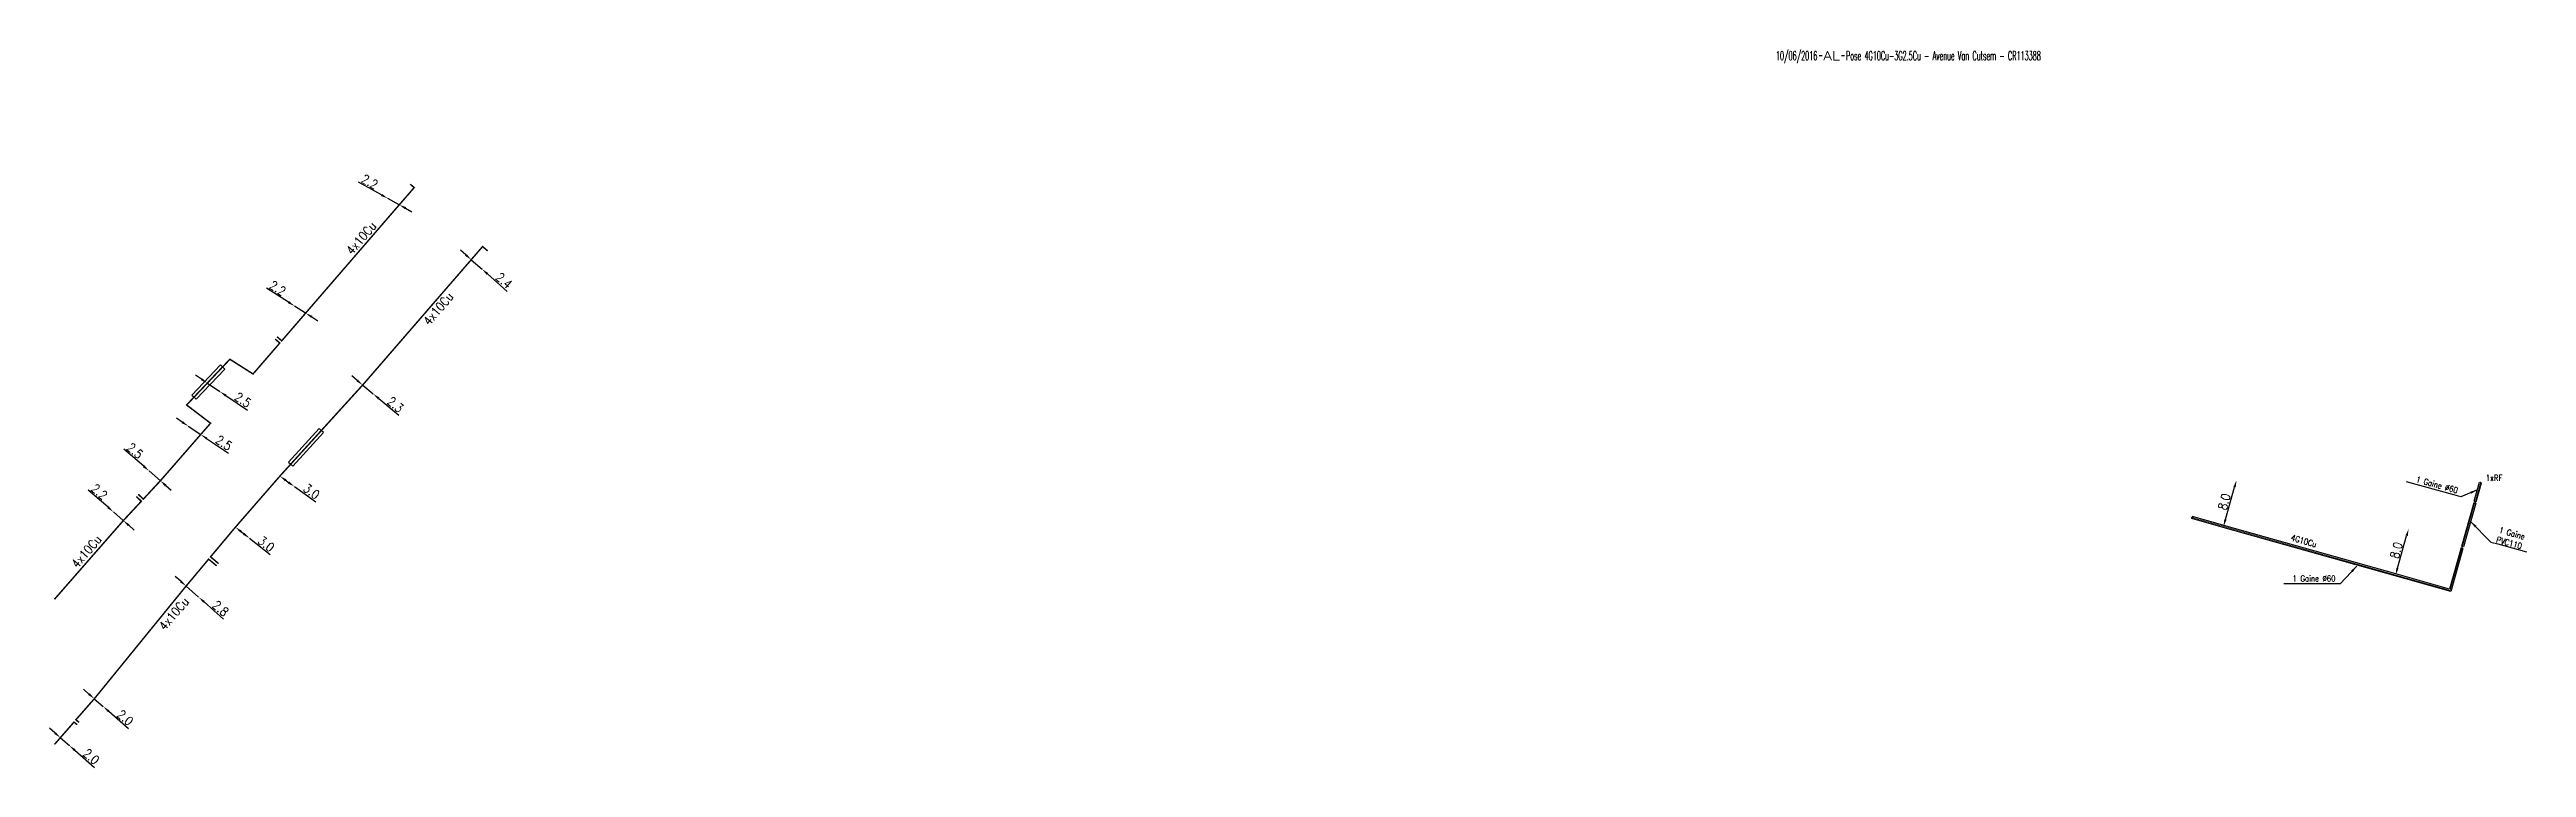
# Model space of a CAD drawing. Header units: millimetres. Extents: x 80999 to 81981, y 144000 to 144990.
# Drawn here: x 80999.2 to 81413.2, y 144870 to 144990 of the extents above; entities that cross this region are included whole.
import ezdxf
from ezdxf.enums import TextEntityAlignment as Align

# ---------------------------------------------------------------- set-up
doc = ezdxf.new("R2010")
doc.units = ezdxf.units.MM
doc.header["$PDMODE"] = 34
doc.linetypes.add('E_ST_Cu', pattern=[2000, 1000, 1000])
doc.layers.get('0').update_dxf_attribs({"linetype": 'CONTINUOUS'})
doc.layers.get('DEFPOINTS').update_dxf_attribs({"linetype": 'CONTINUOUS'})
for name, color, linetype in [('E_100', 3, 'CONTINUOUS'), ('E_400', 7, 'CONTINUOUS'), ('E_910', 3, 'CONTINUOUS')]:
    doc.layers.add(name, color=color, linetype=linetype)
doc.styles.get("Standard").update_dxf_attribs({"font": 'romans.shx', "width": 0.85})
doc.dimstyles.get("Standard").update_dxf_attribs({"dimtxt": 1.5, "dimasz": 1.2, "dimexe": 0.625, "dimexo": 0.625, "dimgap": 0.25, "dimtad": 1, "dimdec": 1, "dimzin": 0, "dimdsep": 46, "dimtxsty": 'Standard', "dimcen": -0.5, "dimadec": 0, "dimazin": 0, "dimtfac": 1, "dimtdec": 1, "dimtmove": 0, "dimatfit": 3, "dimfxl": 0, "dimtolj": 1, "dimtzin": 0, "dimarcsym": 0})

msp = doc.modelspace()

# ---------------------------------------------------------------- texts
at = {"layer": 'E_100', "linetype": 'Continuous', "width": 0.85}
for p in [(81051.28, 144958.5), (81064.16, 144946.7), (81005.33, 144906.1), (81019.96, 144895.72)]:
    msp.add_text('4x10Cu', height=1.5, rotation=49.3544, dxfattribs=at).set_placement(p, align=Align.MIDDLE)
msp.add_text('4G10Cu', height=1, rotation=344.2323, dxfattribs=at).set_placement((81373.76, 144907.98))
at = {"layer": 'E_100', "linetype": 'Continuous', "insert": (81406.44, 144918.91), "char_height": 1, "attachment_point": 1}
msp.add_mtext_dynamic_manual_height_columns('1xRF', width=1, gutter_width=5, heights=[0], dxfattribs=at)
at = {"layer": 'E_400', "linetype": 'Continuous', "char_height": 1, "rotation": 344.5499}
for s, insert, attachment_point in [('\\A1;1 Gaine %%C60', (81401.87, 144916.78), 3), ('\\A1;1 Gaine \\PPVC110', (81408.82, 144910.22), 1)]:
    msp.add_mtext(s, dxfattribs=dict(at, insert=insert, attachment_point=attachment_point))
at = {"layer": 'E_400', "linetype": 'Continuous', "insert": (81381.31, 144902.1), "char_height": 1, "attachment_point": 3}
msp.add_mtext('\\A1;1 Gaine %%C60', dxfattribs=at)

# ---------------------------------------------------------------- blocks, each defined once
blk = doc.blocks.new('*D73')
at = {"layer": 'DEFPOINTS', "color": 0, "linetype": 'Continuous', "transparency": 16777216}
for p in [(81009.85, 144912.72), (81009.85, 144912.72), (81011.51, 144911.28)]:
    blk.add_point(p, dxfattribs=at)
at = {"layer": 'E_100', "color": 0, "linetype": 'Continuous', "lineweight": -2, "transparency": 16777216}
for p, q in [((81008.95, 144913.51), (81005.65, 144916.38)), ((81011.51, 144911.28), (81009.85, 144912.72)), ((81012.42, 144910.49), (81013.32, 144909.7))]:
    blk.add_line(p, q, dxfattribs=at)
at = {"layer": 'E_100', "color": 0, "linetype": 'Continuous', "transparency": 16777216}
for points in [[(81009.08, 144913.66), (81008.82, 144913.36), (81009.85, 144912.72)], [(81012.55, 144910.64), (81012.29, 144910.34), (81011.51, 144911.28)]]:
    blk.add_solid(points, dxfattribs=at)
at = {"layer": 'E_100', "color": 0, "linetype": 'Continuous', "transparency": 16777216, "insert": (81007.5, 144916.09), "char_height": 1.5, "attachment_point": 5, "rotation": 319.0014}
blk.add_mtext('\\A1;2.2', dxfattribs=at)
blk = doc.blocks.new('*D74')
at = {"layer": 'DEFPOINTS', "color": 0, "linetype": 'Continuous', "transparency": 16777216}
for p in [(81015.82, 144919.57), (81015.82, 144919.57), (81017.7, 144917.93)]:
    blk.add_point(p, dxfattribs=at)
at = {"layer": 'E_100', "color": 0, "linetype": 'Continuous', "lineweight": -2, "transparency": 16777216}
for p, q in [((81014.91, 144920.36), (81011.61, 144923.22)), ((81017.7, 144917.93), (81015.82, 144919.57)), ((81018.6, 144917.14), (81019.51, 144916.36))]:
    blk.add_line(p, q, dxfattribs=at)
at = {"layer": 'E_100', "color": 0, "linetype": 'Continuous', "transparency": 16777216}
for points in [[(81015.04, 144920.51), (81014.78, 144920.21), (81015.82, 144919.57)], [(81018.74, 144917.3), (81018.47, 144916.99), (81017.7, 144917.93)]]:
    blk.add_solid(points, dxfattribs=at)
at = {"layer": 'E_100', "color": 0, "linetype": 'Continuous', "transparency": 16777216, "insert": (81013.46, 144922.94), "char_height": 1.5, "attachment_point": 5, "rotation": 319.0014}
blk.add_mtext('\\A1;2.5', dxfattribs=at)
blk = doc.blocks.new('*D75')
at = {"layer": 'DEFPOINTS', "color": 0, "linetype": 'Continuous', "transparency": 16777216}
for p in [(81040.14, 144947.14), (81040.14, 144947.14), (81041.99, 144945.96)]:
    blk.add_point(p, dxfattribs=at)
at = {"layer": 'E_100', "color": 0, "linetype": 'Continuous', "lineweight": -2, "transparency": 16777216}
for p, q in [((81039.12, 144947.78), (81035.44, 144950.13)), ((81041.99, 144945.96), (81040.14, 144947.14)), ((81043.01, 144945.32), (81044.02, 144944.67))]:
    blk.add_line(p, q, dxfattribs=at)
at = {"layer": 'E_100', "color": 0, "linetype": 'Continuous', "transparency": 16777216}
for points in [[(81039.23, 144947.95), (81039.02, 144947.61), (81040.14, 144947.14)], [(81043.11, 144945.49), (81042.9, 144945.15), (81041.99, 144945.96)]]:
    blk.add_solid(points, dxfattribs=at)
at = {"layer": 'E_100', "color": 0, "linetype": 'Continuous', "transparency": 16777216, "insert": (81037.31, 144950.12), "char_height": 1.5, "attachment_point": 5, "rotation": 327.564}
blk.add_mtext('\\A1;2.2', dxfattribs=at)
blk = doc.blocks.new('*D76')
at = {"layer": 'DEFPOINTS', "color": 0, "linetype": 'Continuous', "transparency": 16777216}
for p in [(81055.72, 144965.12), (81055.72, 144965.12), (81057.64, 144964.06)]:
    blk.add_point(p, dxfattribs=at)
at = {"layer": 'E_100', "color": 0, "linetype": 'Continuous', "lineweight": -2, "transparency": 16777216}
for p, q in [((81054.67, 144965.7), (81050.84, 144967.81)), ((81057.64, 144964.06), (81055.72, 144965.12)), ((81058.69, 144963.48), (81059.75, 144962.9))]:
    blk.add_line(p, q, dxfattribs=at)
at = {"layer": 'E_100', "color": 0, "linetype": 'Continuous', "transparency": 16777216}
for points in [[(81054.76, 144965.88), (81054.57, 144965.53), (81055.72, 144965.12)], [(81058.79, 144963.66), (81058.6, 144963.31), (81057.64, 144964.06)]]:
    blk.add_solid(points, dxfattribs=at)
at = {"layer": 'E_100', "color": 0, "linetype": 'Continuous', "transparency": 16777216, "insert": (81052.71, 144967.92), "char_height": 1.5, "attachment_point": 5, "rotation": 331.1407}
blk.add_mtext('\\A1;2.2', dxfattribs=at)
blk = doc.blocks.new('*D77')
at = {"layer": 'DEFPOINTS', "color": 0, "linetype": 'Continuous', "transparency": 16777216}
for p in [(81022.37, 144927.06), (81024.44, 144925.66), (81024.44, 144925.66)]:
    blk.add_point(p, dxfattribs=at)
at = {"layer": 'E_100', "color": 0, "linetype": 'Continuous', "lineweight": -2, "transparency": 16777216}
for p, q in [((81021.37, 144927.73), (81020.38, 144928.39)), ((81022.37, 144927.06), (81024.44, 144925.66)), ((81025.44, 144924.99), (81029.07, 144922.56))]:
    blk.add_line(p, q, dxfattribs=at)
at = {"layer": 'E_100', "color": 0, "linetype": 'Continuous', "transparency": 16777216}
for points in [[(81021.48, 144927.89), (81021.26, 144927.56), (81022.37, 144927.06)], [(81025.55, 144925.16), (81025.33, 144924.83), (81024.44, 144925.66)]]:
    blk.add_solid(points, dxfattribs=at)
at = {"layer": 'E_100', "color": 0, "linetype": 'Continuous', "transparency": 16777216, "insert": (81028.31, 144924.27), "char_height": 1.5, "attachment_point": 5, "rotation": 326.1197}
blk.add_mtext('\\A1;2.5', dxfattribs=at)
blk = doc.blocks.new('*D78')
at = {"layer": 'DEFPOINTS', "color": 0, "linetype": 'Continuous', "transparency": 16777216}
for p in [(81025.57, 144934.24), (81027.64, 144932.84), (81027.64, 144932.84)]:
    blk.add_point(p, dxfattribs=at)
at = {"layer": 'E_100', "color": 0, "linetype": 'Continuous', "lineweight": -2, "transparency": 16777216}
for p, q in [((81024.57, 144934.91), (81023.58, 144935.58)), ((81025.57, 144934.24), (81027.64, 144932.84)), ((81028.63, 144932.17), (81032.26, 144929.73))]:
    blk.add_line(p, q, dxfattribs=at)
at = {"layer": 'E_100', "color": 0, "linetype": 'Continuous', "transparency": 16777216}
for points in [[(81024.68, 144935.08), (81024.46, 144934.75), (81025.57, 144934.24)], [(81028.75, 144932.34), (81028.52, 144932.01), (81027.64, 144932.84)]]:
    blk.add_solid(points, dxfattribs=at)
at = {"layer": 'E_100', "color": 0, "linetype": 'Continuous', "transparency": 16777216, "insert": (81031.5, 144931.45), "char_height": 1.5, "attachment_point": 5, "rotation": 326.0336}
blk.add_mtext('\\A1;2.5', dxfattribs=at)
blk = doc.blocks.new('*D79')
at = {"layer": 'DEFPOINTS', "color": 0, "linetype": 'Continuous', "transparency": 16777216}
for p in [(81000.98, 144874.99), (81002.49, 144873.68), (81002.49, 144873.68)]:
    blk.add_point(p, dxfattribs=at)
at = {"layer": 'E_100', "color": 0, "linetype": 'Continuous', "lineweight": -2, "transparency": 16777216}
for p, q in [((81000.08, 144875.78), (80999.17, 144876.57)), ((81000.98, 144874.99), (81002.49, 144873.68)), ((81003.4, 144872.89), (81006.69, 144870.02))]:
    blk.add_line(p, q, dxfattribs=at)
at = {"layer": 'E_100', "color": 0, "linetype": 'Continuous', "transparency": 16777216}
for points in [[(81000.21, 144875.93), (80999.95, 144875.63), (81000.98, 144874.99)], [(81003.53, 144873.04), (81003.27, 144872.74), (81002.49, 144873.68)]]:
    blk.add_solid(points, dxfattribs=at)
at = {"layer": 'E_100', "color": 0, "linetype": 'Continuous', "transparency": 16777216, "insert": (81006.15, 144871.82), "char_height": 1.5, "attachment_point": 5, "rotation": 318.9385}
blk.add_mtext('\\A1;2.0', dxfattribs=at)
blk = doc.blocks.new('*D80')
at = {"layer": 'DEFPOINTS', "color": 0, "linetype": 'Continuous', "transparency": 16777216}
for p in [(81006.66, 144881.5), (81008.16, 144880.19), (81008.16, 144880.19)]:
    blk.add_point(p, dxfattribs=at)
at = {"layer": 'E_100', "color": 0, "linetype": 'Continuous', "lineweight": -2, "transparency": 16777216}
for p, q in [((81005.75, 144882.29), (81004.85, 144883.08)), ((81006.66, 144881.5), (81008.16, 144880.19)), ((81009.07, 144879.4), (81012.36, 144876.53))]:
    blk.add_line(p, q, dxfattribs=at)
at = {"layer": 'E_100', "color": 0, "linetype": 'Continuous', "transparency": 16777216}
for points in [[(81005.88, 144882.44), (81005.62, 144882.14), (81006.66, 144881.5)], [(81009.2, 144879.55), (81008.94, 144879.25), (81008.16, 144880.19)]]:
    blk.add_solid(points, dxfattribs=at)
at = {"layer": 'E_100', "color": 0, "linetype": 'Continuous', "transparency": 16777216, "insert": (81011.83, 144878.33), "char_height": 1.5, "attachment_point": 5, "rotation": 318.9385}
blk.add_mtext('\\A1;2.0', dxfattribs=at)
blk = doc.blocks.new('*D81')
at = {"layer": 'DEFPOINTS', "color": 0, "linetype": 'Continuous', "transparency": 16777216}
for p in [(81022, 144900.33), (81024.1, 144898.48), (81024.1, 144898.48)]:
    blk.add_point(p, dxfattribs=at)
at = {"layer": 'E_100', "color": 0, "linetype": 'Continuous', "lineweight": -2, "transparency": 16777216}
for p, q in [((81021.1, 144901.13), (81020.2, 144901.92)), ((81022, 144900.33), (81024.1, 144898.48)), ((81025, 144897.69), (81028.28, 144894.8))]:
    blk.add_line(p, q, dxfattribs=at)
at = {"layer": 'E_100', "color": 0, "linetype": 'Continuous', "transparency": 16777216}
for points in [[(81021.23, 144901.28), (81020.97, 144900.98), (81022, 144900.33)], [(81025.14, 144897.84), (81024.87, 144897.54), (81024.1, 144898.48)]]:
    blk.add_solid(points, dxfattribs=at)
at = {"layer": 'E_100', "color": 0, "linetype": 'Continuous', "transparency": 16777216, "insert": (81027.76, 144896.6), "char_height": 1.5, "attachment_point": 5, "rotation": 318.6452}
blk.add_mtext('\\A1;2.8', dxfattribs=at)
blk = doc.blocks.new('*D82')
at = {"layer": 'DEFPOINTS', "color": 0, "linetype": 'Continuous', "transparency": 16777216}
for p in [(81030.25, 144910.18), (81032.6, 144908.32), (81032.6, 144908.32)]:
    blk.add_point(p, dxfattribs=at)
at = {"layer": 'E_100', "color": 0, "linetype": 'Continuous', "lineweight": -2, "transparency": 16777216}
for p, q in [((81031.19, 144909.43), (81031.66, 144909.06)), ((81032.6, 144908.32), (81036.03, 144905.6))]:
    blk.add_line(p, q, dxfattribs=at)
at = {"layer": 'E_100', "color": 0, "linetype": 'Continuous', "transparency": 16777216}
for points in [[(81031.31, 144909.59), (81031.06, 144909.28), (81030.25, 144910.18)], [(81031.78, 144909.22), (81031.53, 144908.9), (81032.6, 144908.32)]]:
    blk.add_solid(points, dxfattribs=at)
at = {"layer": 'E_100', "color": 0, "linetype": 'Continuous', "transparency": 16777216, "insert": (81035.4, 144907.37), "char_height": 1.5, "attachment_point": 5, "rotation": 321.6623}
blk.add_mtext('\\A1;3.0', dxfattribs=at)
blk = doc.blocks.new('*D83')
at = {"layer": 'DEFPOINTS', "color": 0, "linetype": 'Continuous', "transparency": 16777216}
for p in [(81037.68, 144918.71), (81040.11, 144916.96), (81040.11, 144916.96)]:
    blk.add_point(p, dxfattribs=at)
at = {"layer": 'E_100', "color": 0, "linetype": 'Continuous', "lineweight": -2, "transparency": 16777216}
for p, q in [((81038.65, 144918.01), (81039.14, 144917.66)), ((81040.11, 144916.96), (81043.67, 144914.41))]:
    blk.add_line(p, q, dxfattribs=at)
at = {"layer": 'E_100', "color": 0, "linetype": 'Continuous', "transparency": 16777216}
for points in [[(81038.77, 144918.17), (81038.53, 144917.84), (81037.68, 144918.71)], [(81039.26, 144917.82), (81039.02, 144917.49), (81040.11, 144916.96)]]:
    blk.add_solid(points, dxfattribs=at)
at = {"layer": 'E_100', "color": 0, "linetype": 'Continuous', "transparency": 16777216, "insert": (81042.96, 144916.15), "char_height": 1.5, "attachment_point": 5, "rotation": 324.3782}
blk.add_mtext('\\A1;3.0', dxfattribs=at)
blk = doc.blocks.new('*D84')
at = {"layer": 'DEFPOINTS', "color": 0, "linetype": 'Continuous', "transparency": 16777216}
for p in [(81051.52, 144933.93), (81053.29, 144932.45), (81053.29, 144932.45)]:
    blk.add_point(p, dxfattribs=at)
at = {"layer": 'E_100', "color": 0, "linetype": 'Continuous', "lineweight": -2, "transparency": 16777216}
for p, q in [((81050.6, 144934.7), (81049.68, 144935.47)), ((81051.52, 144933.93), (81053.29, 144932.45)), ((81054.21, 144931.68), (81057.56, 144928.88))]:
    blk.add_line(p, q, dxfattribs=at)
at = {"layer": 'E_100', "color": 0, "linetype": 'Continuous', "transparency": 16777216}
for points in [[(81050.73, 144934.85), (81050.47, 144934.54), (81051.52, 144933.93)], [(81054.34, 144931.84), (81054.08, 144931.53), (81053.29, 144932.45)]]:
    blk.add_solid(points, dxfattribs=at)
at = {"layer": 'E_100', "color": 0, "linetype": 'Continuous', "transparency": 16777216, "insert": (81056.99, 144930.66), "char_height": 1.5, "attachment_point": 5, "rotation": 320.0975}
blk.add_mtext('\\A1;2.3', dxfattribs=at)
blk = doc.blocks.new('*D85')
at = {"layer": 'DEFPOINTS', "color": 0, "linetype": 'Continuous', "transparency": 16777216}
for p in [(81069.67, 144954.88), (81071.47, 144953.3), (81071.47, 144953.3)]:
    blk.add_point(p, dxfattribs=at)
at = {"layer": 'E_100', "color": 0, "linetype": 'Continuous', "lineweight": -2, "transparency": 16777216}
for p, q in [((81068.77, 144955.68), (81067.87, 144956.47)), ((81069.67, 144954.88), (81071.47, 144953.3)), ((81072.37, 144952.51), (81075.7, 144949.58))]:
    blk.add_line(p, q, dxfattribs=at)
at = {"layer": 'E_100', "color": 0, "linetype": 'Continuous', "transparency": 16777216}
for points in [[(81068.9, 144955.83), (81068.63, 144955.53), (81069.67, 144954.88)], [(81072.5, 144952.66), (81072.24, 144952.36), (81071.47, 144953.3)]]:
    blk.add_solid(points, dxfattribs=at)
at = {"layer": 'E_100', "color": 0, "linetype": 'Continuous', "transparency": 16777216, "insert": (81075.14, 144951.39), "char_height": 1.5, "attachment_point": 5, "rotation": 318.6376}
blk.add_mtext('\\A1;2.4', dxfattribs=at)
blk = doc.blocks.new('*D153')
at = {"layer": 'DEFPOINTS', "color": 0, "linetype": 'Continuous', "transparency": 16777216}
for p in [(81393.53, 144909.89), (81393.53, 144909.89), (81391.35, 144902.19)]:
    blk.add_point(p, dxfattribs=at)
at = {"layer": 'E_100', "color": 0, "linetype": 'Continuous', "lineweight": -2, "transparency": 16777216}
blk.add_line((81391.68, 144903.34), (81393.2, 144908.73), dxfattribs=at)
at = {"layer": 'E_100', "color": 0, "linetype": 'Continuous', "transparency": 16777216}
for points in [[(81393.01, 144908.79), (81393.39, 144908.68), (81393.53, 144909.89)], [(81391.49, 144903.4), (81391.87, 144903.29), (81391.35, 144902.19)]]:
    blk.add_solid(points, dxfattribs=at)
at = {"layer": 'E_100', "color": 0, "linetype": 'Continuous', "transparency": 16777216, "insert": (81391.48, 144906.31), "char_height": 1.5, "attachment_point": 5, "rotation": 74.2323}
blk.add_mtext('\\A1;8.0', dxfattribs=at)
blk = doc.blocks.new('*D154')
at = {"layer": 'DEFPOINTS', "color": 0, "linetype": 'Continuous', "transparency": 16777216}
for p in [(81364.76, 144918.01), (81364.76, 144918.01), (81362.59, 144910.31)]:
    blk.add_point(p, dxfattribs=at)
at = {"layer": 'E_100', "color": 0, "linetype": 'Continuous', "lineweight": -2, "transparency": 16777216}
blk.add_line((81362.91, 144911.47), (81364.43, 144916.86), dxfattribs=at)
at = {"layer": 'E_100', "color": 0, "linetype": 'Continuous', "transparency": 16777216}
for points in [[(81364.24, 144916.91), (81364.63, 144916.8), (81364.76, 144918.01)], [(81362.72, 144911.52), (81363.1, 144911.41), (81362.59, 144910.31)]]:
    blk.add_solid(points, dxfattribs=at)
at = {"layer": 'E_100', "color": 0, "linetype": 'Continuous', "transparency": 16777216, "insert": (81362.71, 144914.43), "char_height": 1.5, "attachment_point": 5, "rotation": 74.2323}
blk.add_mtext('\\A1;8.0', dxfattribs=at)
blk = doc.blocks.new('GIS_MODF')
at = {"color": 0, "linetype": 'Continuous', "flags": 128}
for points in [[(-2.18, -0.01), (-1.68, -0.01)], [(1.52, -0.01), (2.02, -0.01)]]:
    blk.add_lwpolyline(points, dxfattribs=at)
at = {"color": 0, "linetype": 'Continuous', "width": 0.5}
blk.add_attdef('DATE', text='', height=1.5, dxfattribs=at).set_placement((-2.5, -0.8), align=Align.RIGHT)
at = {"color": 0, "linetype": 'Continuous', "width": 1.771291}
blk.add_attdef('USER', text='', height=1.5, dxfattribs=at).set_placement((-1.51, -0.8), (1.28, -0.8), align=Align.FIT)
at = {"color": 0, "linetype": 'Continuous', "width": 0.5}
blk.add_attdef('DESC', (2.29, -0.8), '', height=1.5, dxfattribs=at)

# ---------------------------------------------------------------- dimensions: what is measured, and where the dimension line sits
at = {"layer": 'E_100', "linetype": 'Continuous'}
for base, p1, p2, angle, picture, middle in [((81055.72, 144965.12), (81057.64, 144964.06), (81055.72, 144965.12), 331.1407, '*D76', (81052.23, 144967.04)), ((81071.47, 144953.3), (81069.67, 144954.88), (81071.47, 144953.3), 138.6376, '*D85', (81074.48, 144950.64)), ((81040.14, 144947.14), (81041.99, 144945.96), (81040.14, 144947.14), 327.564, '*D75', (81036.77, 144949.28)), ((81027.64, 144932.84), (81025.57, 144934.24), (81027.64, 144932.84), 146.0336, '*D78', (81030.95, 144930.62)), ((81053.29, 144932.45), (81051.52, 144933.93), (81053.29, 144932.45), 140.0975, '*D84', (81056.34, 144929.9)), ((81015.82, 144919.57), (81017.7, 144917.93), (81015.82, 144919.57), 319.0014, '*D74', (81012.81, 144922.18)), ((81024.44, 144925.66), (81022.37, 144927.06), (81024.44, 144925.66), 146.1197, '*D77', (81027.75, 144923.44)), ((81009.85, 144912.72), (81011.51, 144911.28), (81009.85, 144912.72), 319.0014, '*D73', (81006.84, 144915.34)), ((81040.11, 144916.96), (81037.68, 144918.71), (81040.11, 144916.96), 144.3782, '*D83', (81042.38, 144915.34)), ((81032.6, 144908.32), (81030.25, 144910.18), (81032.6, 144908.32), 141.6623, '*D82', (81034.78, 144906.59)), ((81024.1, 144898.48), (81022, 144900.33), (81024.1, 144898.48), 138.6452, '*D81', (81027.09, 144895.85)), ((81008.16, 144880.19), (81006.66, 144881.5), (81008.16, 144880.19), 138.9385, '*D80', (81011.17, 144877.57)), ((81002.49, 144873.68), (81000.98, 144874.99), (81002.49, 144873.68), 138.9385, '*D79', (81005.5, 144871.06))]:
    dim = msp.add_linear_dim(base=base, p1=p1, p2=p2, angle=angle, dimstyle='Standard', dxfattribs=at)
    dim.commit()
    dim.dimension.update_dxf_attribs({"geometry": picture, "text_midpoint": middle, "dimtype": 160})
for base, p1, p2, picture, middle in [((81364.76, 144918.01), (81362.59, 144910.31), (81364.76, 144918.01), '*D154', (81363.67, 144914.16)), ((81393.53, 144909.89), (81391.35, 144902.19), (81393.53, 144909.89), '*D153', (81392.44, 144906.04))]:
    dim = msp.add_linear_dim(base=base, p1=p1, p2=p2, angle=254.2323, dimstyle='Standard', override={"dimatfit": 0}, dxfattribs=at)
    dim.commit()
    dim.dimension.update_dxf_attribs({"geometry": picture, "text_midpoint": middle, "dimtype": 160})

# ---------------------------------------------------------------- linework, layer by layer
at = {"layer": 'E_100', "linetype": 'E_ST_Cu', "flags": 128}
for points in [[(81037.21, 144942, 0.25, 0.25, 0), (81037.99, 144941.32, 0.25, 0.25, 0), (81041.99, 144945.96, 0.25, 0.25, 0), (81057.64, 144964.06, 0.25, 0.25, 0), (81060.13, 144966.93, 0.25, 0.25, 0), (81059.48, 144967.49, 0, 0, 0)], [(81027.43, 144904.09, 0.25, 0.25, 0), (81026.09, 144905.22, 0.25, 0.25, 0), (81030.25, 144910.18, 0.25, 0.25, 0), (81037.68, 144918.71, 0.25, 0.25, 0), (81051.52, 144933.93, 0.25, 0.25, 0), (81069.67, 144954.88, 0.25, 0.25, 0), (81071.57, 144957.08, 0.25, 0.25, 0), (81072.4, 144956.36, 0, 0, 0)]]:
    msp.add_lwpolyline(points, format="xyseb", dxfattribs=at)
for points, const_width in [([(81014, 144915.67), (81014.86, 144914.87), (81017.7, 144917.93), (81017.7, 144917.93), (81017.7, 144917.93), (81024.44, 144925.66), (81026.09, 144927.55), (81022.09, 144930.6), (81023.33, 144931.91), (81029.32, 144938.24), (81033.19, 144935.78), (81033.87, 144936.56), (81037.66, 144940.95), (81036.88, 144941.62)], 0.25), ([(81405.6, 144917.78), (81400.47, 144899.62), (81391.35, 144902.19), (81362.59, 144910.31), (81357.11, 144911.86)], 0.1), ([(81000, 144898.13), (81011.51, 144911.28), (81014.52, 144914.51), (81013.68, 144915.29)], 0.25), ([(81004.11, 144877.55), (81003.58, 144877.99), (81006.66, 144881.5), (81022, 144900.33), (81025.77, 144904.83), (81027.1, 144903.72)], 0.25), ([(81000, 144873.86), (81000.98, 144874.99), (81003.26, 144877.6), (81003.78, 144877.17)], 0.25)]:
    msp.add_lwpolyline(points, dxfattribs=dict(at, const_width=const_width))
at = {"layer": 'E_400', "color": 7}
for p, q in [((81022.97, 144932.26), (81027.74, 144937.3)), ((81027.74, 144937.3), (81028.1, 144936.95)), ((81028.47, 144936.61), (81028.1, 144936.95)), ((81023.69, 144931.57), (81028.47, 144936.61)), ((81022.97, 144932.26), (81023.33, 144931.91)), ((81023.69, 144931.57), (81023.33, 144931.91)), ((81039.12, 144921.04), (81044.23, 144926.65)), ((81039.86, 144920.36), (81044.97, 144925.98)), ((81044.23, 144926.65), (81044.6, 144926.32)), ((81044.97, 144925.98), (81044.6, 144926.32)), ((81039.12, 144921.04), (81039.49, 144920.7)), ((81039.86, 144920.36), (81039.49, 144920.7))]:
    msp.add_line(p, q, dxfattribs=at)
at = {"layer": 'E_400', "color": 7, "linetype": 'CONTINUOUS'}
for p, q in [((81404.49, 144914.5), (81405.4, 144917.7)), ((81404.83, 144914.41), (81405.73, 144917.61)), ((81405.4, 144917.7), (81405.56, 144917.66)), ((81405.73, 144917.61), (81405.56, 144917.66)), ((81404.42, 144914.27), (81402.36, 144906.97)), ((81404.76, 144914.18), (81402.7, 144906.87)), ((81404.42, 144914.27), (81404.59, 144914.22)), ((81404.49, 144914.5), (81404.66, 144914.46)), ((81404.76, 144914.18), (81404.59, 144914.22)), ((81404.83, 144914.41), (81404.66, 144914.46)), ((81357.31, 144911.62), (81357.36, 144911.79)), ((81362.54, 144910.14), (81357.31, 144911.62)), ((81357.4, 144911.96), (81357.36, 144911.79)), ((81362.63, 144910.48), (81357.4, 144911.96)), ((81391.31, 144902.02), (81362.54, 144910.14)), ((81391.4, 144902.36), (81362.63, 144910.48)), ((81402.29, 144906.7), (81400.35, 144899.83)), ((81402.62, 144906.61), (81400.59, 144899.4)), ((81402.29, 144906.7), (81402.45, 144906.66)), ((81402.36, 144906.97), (81402.53, 144906.92)), ((81402.62, 144906.61), (81402.45, 144906.66)), ((81402.7, 144906.87), (81402.53, 144906.92)), ((81400.59, 144899.4), (81391.31, 144902.02)), ((81400.35, 144899.83), (81391.4, 144902.36))]:
    msp.add_line(p, q, dxfattribs=at)

# ---------------------------------------------------------------- block references
at = {"layer": 'E_910', "linetype": 'Continuous'}
ref = msp.add_blockref('GIS_MODF', (81297.19, 144989.01), dxfattribs=at)
ref.add_attrib('DATE', '10/06/2016', dxfattribs={"layer": '0', "color": 0, "linetype": 'Continuous', "height": 1.5, "width": 0.5}).set_placement((81294.69, 144988.22), align=Align.RIGHT)
ref.add_attrib('USER', 'AL', dxfattribs={"layer": '0', "color": 0, "linetype": 'Continuous', "height": 1.5, "width": 1.14613}).set_placement((81295.68, 144988.22), (81298.47, 144988.22), align=Align.FIT)
ref.add_attrib('DESC', 'Pose 4G10Cu-3G2.5Cu - Avenue Van Cutsem - CR113388', (81299.48, 144988.22), dxfattribs={"layer": '0', "color": 0, "linetype": 'Continuous', "height": 1.5, "width": 0.5})

msp.set_redraw_order([(e.dxf.handle, doc.entitydb.next_handle()) for e in msp.query("TEXT MTEXT ATTDEF DIMENSION ARC_DIMENSION")])  # texts and dimensions are drawn at this point

# ---------------------------------------------------------------- leaders
at = {"layer": 'E_400', "linetype": 'Continuous', "annotation_type": 0, "has_hookline": 1, "horizontal_direction": (0.963863, -0.266398, 0)}
for points, hookline_direction, text_width in [([(81405.02, 144916.39), (81402.25, 144915.27), (81401.1, 144915.59)], 1, 7.97), ([(81403.9, 144911.14), (81407.27, 144907.69), (81408.43, 144907.37)], 0, 4.74)]:
    msp.add_leader(points, dimstyle='Standard', override={"dimgap": 0.25, "dimtad": 1}, dxfattribs=dict(at, hookline_direction=hookline_direction, text_width=text_width))
at = {"layer": 'E_400', "linetype": 'Continuous', "annotation_type": 0, "has_hookline": 1, "hookline_direction": 1, "text_width": 7.97}
msp.add_leader([(81384.87, 144903.67), (81382.08, 144900.69), (81380.88, 144900.69)], dimstyle='Standard', override={"dimgap": 0.25, "dimtad": 1}, dxfattribs=at)

doc.saveas('drawing.dxf')
